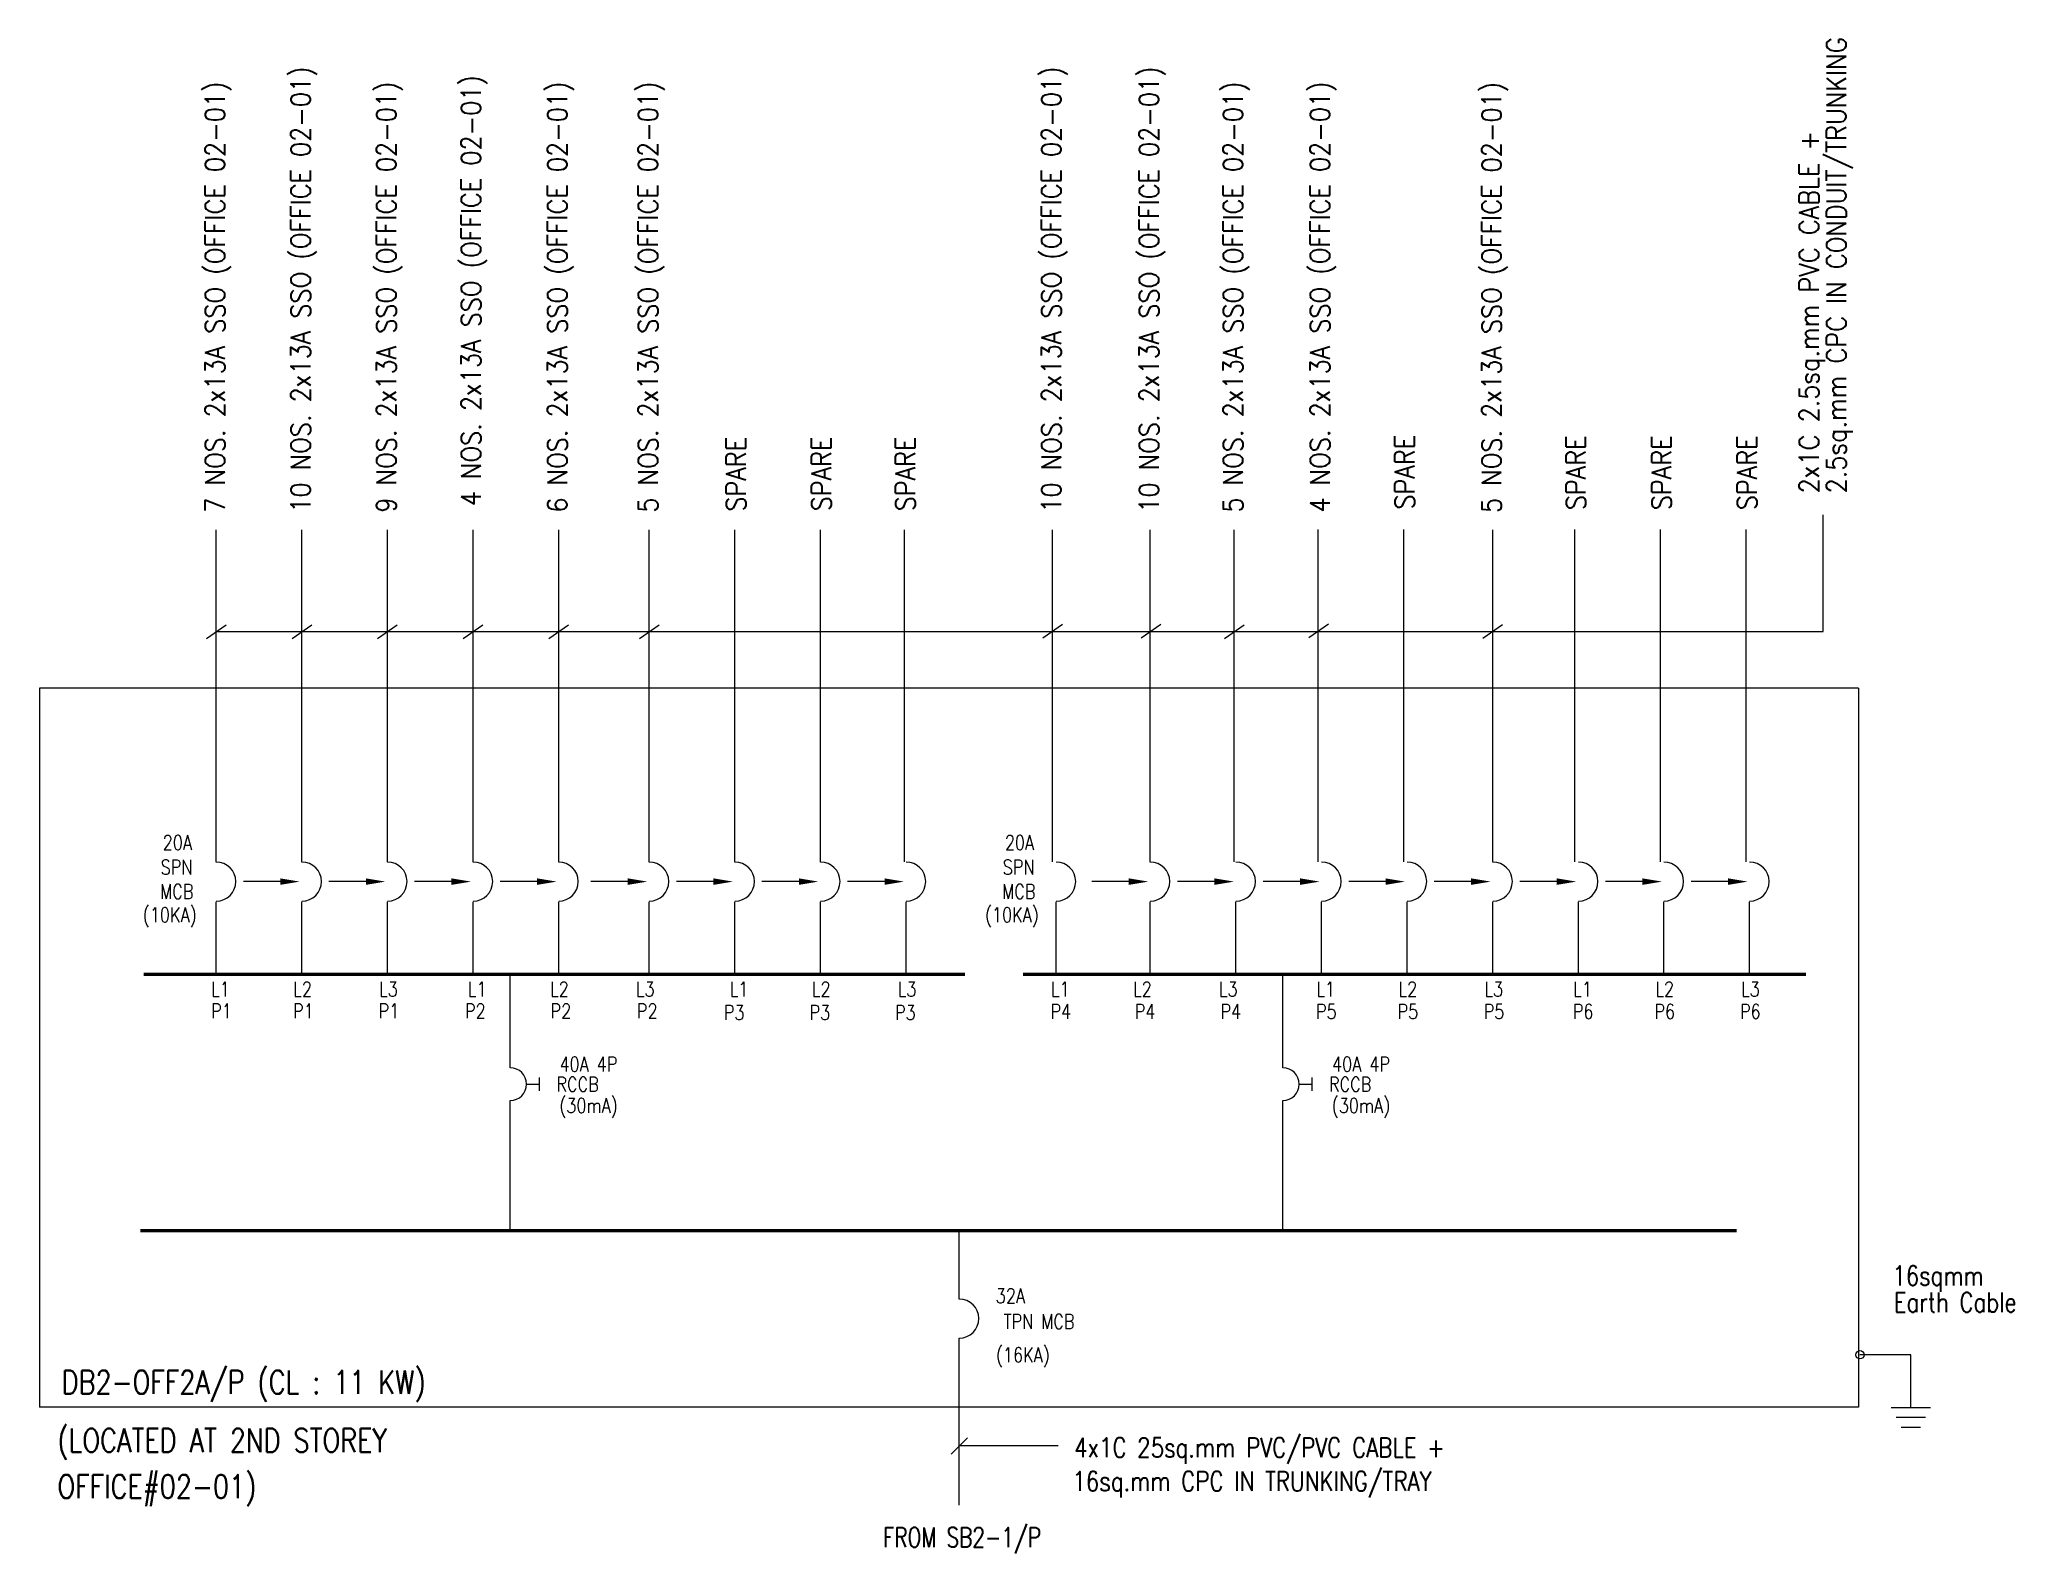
# Model space of a CAD drawing. Header units: millimetres. Extents: x 898005 to 1117654, y 253179 to 525443.
# Drawn here: x 949127 to 979385, y 333026 to 356226 of the extents above; entities that cross this region are included whole.
import ezdxf
from ezdxf.enums import TextEntityAlignment as Align

# ---------------------------------------------------------------- set-up
doc = ezdxf.new("R2010")
doc.units = ezdxf.units.MM
doc.header["$LTSCALE"] = 0.01
doc.linetypes.add('DASHED', pattern=[19.05, 12.7, -6.35])
doc.linetypes.add('{ -E- }', pattern=[0])
doc.styles.add('100', font='romans.shx', dxfattribs={"width": 0.8, "height": 250})
doc.styles.add('A2', font='SIMPLEX.shx', dxfattribs={"width": 0.95, "height": 190})
doc.styles.add('PwNote', font='Romans.shx', dxfattribs={"width": 0.75, "bigfont": 'Special.shx'})
doc.styles.add('ROMANS', font='romans', dxfattribs={"width": 0.75})

msp = doc.modelspace()

# ---------------------------------------------------------------- texts
for s, height, rotation, style, width, p in [('2.5sq.mm CPC IN CONDUIT/TRUNKING', 300, 90, 'A2', 0.9, (976806, 349271)), ('7 NOS. 2x13A SSO (OFFICE 02-01) ', 300, 90, 'A2', 0.9, (951966, 348976)), ('10 NOS. 2x13A SSO (OFFICE 02-01) ', 300, 90, 'A2', 0.9, (953278, 348976)), ('9 NOS. 2x13A SSO (OFFICE 02-01) ', 300, 90, 'A2', 0.9, (954589, 348976)), ('4 NOS. 2x13A SSO (OFFICE 02-01) ', 300, 90, 'A2', 0.9, (955888, 349074)), ('6 NOS. 2x13A SSO (OFFICE 02-01) ', 300, 90, 'A2', 0.9, (957212, 348976)), ('5 NOS. 2x13A SSO (OFFICE 02-01) ', 300, 90, 'A2', 0.9, (958600, 348976)), ('10 NOS. 2x13A SSO (OFFICE 02-01) ', 300, 90, 'A2', 0.9, (964779, 348976)), ('10 NOS. 2x13A SSO (OFFICE 02-01) ', 300, 90, 'A2', 0.9, (966277, 348976)), ('5 NOS. 2x13A SSO (OFFICE 02-01) ', 300, 90, 'A2', 0.9, (967563, 348977)), ('4 NOS. 2x13A SSO (OFFICE 02-01) ', 300, 90, 'A2', 0.9, (968894, 348977)), ('5 NOS. 2x13A SSO (OFFICE 02-01) ', 300, 90, 'A2', 0.9, (971523, 348971)), ('2x1C 2.5sq.mm PVC CABLE +', 300, 90, 'A2', 0.9, (976387, 349271)), ('SPARE', 300, 90, 'A2', 0.9, (959946, 348992)), ('SPARE', 300, 90, 'A2', 0.9, (961257, 348997)), ('SPARE', 300, 90, 'A2', 0.9, (962544, 348997)), ('SPARE', 300, 90, 'A2', 0.9, (970192, 349024)), ('SPARE', 300, 90, 'A2', 0.9, (972815, 349014)), ('SPARE', 300, 90, 'A2', 0.9, (974127, 349014)), ('SPARE', 300, 90, 'A2', 0.9, (975438, 349014)), ('(10KA)', 225, 360, '100', 0.8, (950709, 342700)), ('(10KA)', 225, 360, '100', 0.8, (963611, 342700)), ('4x1C 25sq.mm PVC/PVC CABLE +', 300, 360, 'PwNote', 0.8, (964978, 334501)), ('16sq.mm CPC IN TRUNKING/TRAY', 300, 360, 'PwNote', 0.8, (964952, 333985))]:
    msp.add_text(s, height=height, rotation=rotation, dxfattribs=dict(style=style, width=width)).set_placement(p)
for s, height, style, width, p in [('20A', 225, '100', 0.8, (951015, 343807)), ('20A', 225, '100', 0.8, (963917, 343807)), ('SPN', 225, '100', 0.8, (950983, 343432)), ('SPN', 225, '100', 0.8, (963885, 343432)), ('MCB', 225, '100', 0.8, (950975, 343057)), ('MCB', 225, '100', 0.8, (963876, 343057)), ('L1', 225, '100', 0.8, (951756, 341563)), ('L2', 225, '100', 0.8, (953015, 341563)), ('L3', 225, '100', 0.8, (954330, 341563)), ('L1', 225, '100', 0.8, (955691, 341563)), ('L2', 225, '100', 0.8, (956950, 341563)), ('L3', 225, '100', 0.8, (958265, 341563)), ('L1', 225, '100', 0.8, (959702, 341563)), ('L2', 225, '100', 0.8, (960961, 341563)), ('L3', 225, '100', 0.8, (962276, 341563)), ('L1', 225, '100', 0.8, (964623, 341563)), ('L2', 225, '100', 0.8, (965882, 341563)), ('L3', 225, '100', 0.8, (967197, 341563)), ('L1', 225, '100', 0.8, (968690, 341563)), ('L2', 225, '100', 0.8, (969949, 341563)), ('L3', 225, '100', 0.8, (971264, 341563)), ('L1', 225, '100', 0.8, (972625, 341563)), ('L2', 225, '100', 0.8, (973884, 341563)), ('L3', 225, '100', 0.8, (975196, 341563)), ('P1', 225, '100', 0.8, (951757, 341227)), ('P1', 225, '100', 0.8, (953012, 341227)), ('P1', 225, '100', 0.8, (954323, 341227)), ('P2', 225, '100', 0.8, (955646, 341227)), ('P2', 225, '100', 0.8, (956957, 341227)), ('P2', 225, '100', 0.8, (958280, 341227)), ('P3', 225, '100', 0.8, (959611, 341202)), ('P3', 225, '100', 0.8, (960923, 341202)), ('P3', 225, '100', 0.8, (962234, 341202)), ('P4', 225, '100', 0.8, (964616, 341219)), ('P4', 225, '100', 0.8, (965906, 341219)), ('P4', 225, '100', 0.8, (967220, 341219)), ('P5', 225, '100', 0.8, (968683, 341219)), ('P5', 225, '100', 0.8, (969933, 341219)), ('P5', 225, '100', 0.8, (971253, 341219)), ('P6', 225, '100', 0.8, (972618, 341219)), ('P6', 225, '100', 0.8, (973868, 341219)), ('P6', 225, '100', 0.8, (975180, 341219)), ('FROM SB2-1/P', 300, 'PwNote', 0.75, (962049, 333126))]:
    msp.add_text(s, height=height, dxfattribs=dict(style=style, width=width)).set_placement(p)
at = {"width": 0.8}
for s, height, style, p in [('40A 4P ', 225, '100', (957599, 340524)), ('40A 4P ', 225, '100', (969435, 340524)), ('RCCB', 225, '100', (957371, 340216)), ('RCCB', 225, '100', (969207, 340216)), ('(30mA)', 225, '100', (957537, 339875)), ('(30mA)', 225, '100', (969373, 339875)), ('16sqmm ', 300, 'ROMANS', (978295, 337234)), ('32A ', 225, '100', (964063, 336976)), ('Earth Cable', 300, 'ROMANS', (978475, 336876)), ('TPN MCB', 225, '100', (964440, 336581)), ('(16KA)', 225, '100', (964192, 336053))]:
    msp.add_text(s, height=height, dxfattribs=dict(at, style=style)).set_placement(p, align=Align.MIDDLE)
at = {"ltscale": 1.5, "style": 'PwNote', "width": 0.8}
for s, p in [('DB2-OFF2A/P (CL : 11 KW)', (949467, 335473)), ('(LOCATED AT 2ND STOREY', (949402, 334581)), ('OFFICE#02-01)', (949402, 333872))]:
    msp.add_text(s, height=360, dxfattribs=at).set_placement(p)

# ---------------------------------------------------------------- linework, layer by layer
at = {"linetype": '{ -E- }'}
for p, q in [((951835, 343622), (951835, 348712)), ((953146, 343622), (953146, 348712)), ((954458, 343622), (954458, 348712)), ((955770, 343622), (955770, 348712)), ((957081, 343622), (957081, 348712)), ((958469, 343622), (958469, 348712)), ((964648, 343625), (964648, 348714)), ((966145, 343622), (966145, 348712)), ((967432, 343623), (967432, 348713)), ((968715, 343627), (968715, 348717)), ((971392, 343622), (971392, 348712)), ((963217, 336926), (963217, 337973)), ((963217, 333767), (963217, 336326)), ((977797, 336071), (977018, 336071))]:
    msp.add_line(p, q, dxfattribs=at)
at = {"linetype": 'DASHED', "ltscale": 20}
for p, q in [((959781, 343622), (959781, 348712)), ((961092, 343622), (961092, 348712)), ((962379, 343623), (962379, 348713)), ((970027, 343627), (970027, 348717)), ((972650, 343627), (972650, 348717)), ((973961, 343627), (973961, 348717)), ((975273, 343627), (975273, 348717))]:
    msp.add_line(p, q, dxfattribs=at)
for p, q in [((951684, 347048), (951986, 347257)), ((952996, 347048), (953297, 347257)), ((954307, 347048), (954609, 347257)), ((955619, 347048), (955920, 347257)), ((956931, 347048), (957232, 347257)), ((958318, 347048), (958620, 347257)), ((964497, 347056), (964799, 347265)), ((966006, 347056), (966308, 347265)), ((967281, 347048), (967583, 347257)), ((968576, 347061), (968877, 347270)), ((971241, 347053), (971543, 347262)), ((952815, 343322), (952251, 343322)), ((954127, 343322), (953562, 343322)), ((955439, 343322), (954874, 343322)), ((956750, 343322), (956186, 343322)), ((958138, 343322), (957573, 343322)), ((959450, 343322), (958885, 343322)), ((960761, 343322), (960196, 343322)), ((962073, 343322), (961508, 343322)), ((965814, 343322), (965250, 343322)), ((967126, 343322), (966561, 343322)), ((968438, 343322), (967873, 343322)), ((969749, 343322), (969185, 343322)), ((971061, 343322), (970496, 343322)), ((972372, 343322), (971808, 343322)), ((973684, 343322), (973119, 343322)), ((974996, 343322), (974431, 343322)), ((951835, 341903), (951835, 343010)), ((953146, 341903), (953146, 343010)), ((954458, 341903), (954458, 343010)), ((955770, 341903), (955770, 343010)), ((957081, 341903), (957081, 343010)), ((958469, 341903), (958469, 343010)), ((959781, 341903), (959781, 343010)), ((961092, 341903), (961092, 343010)), ((962404, 341903), (962404, 343010)), ((964702, 341903), (964702, 343010)), ((966145, 341903), (966145, 343010)), ((967457, 341903), (967457, 343010)), ((968769, 341903), (968769, 343010)), ((970080, 341903), (970080, 343010)), ((971392, 341903), (971392, 343010)), ((972704, 341903), (972704, 343010)), ((974015, 341903), (974015, 343010)), ((975327, 341903), (975327, 343010)), ((956339, 340468), (956339, 341903)), ((968176, 340468), (968176, 341903)), ((956589, 340218), (956789, 340218)), ((956789, 340118), (956789, 340318)), ((968426, 340218), (968626, 340218)), ((968626, 340118), (968626, 340318)), ((956339, 337973), (956339, 339968)), ((968176, 337973), (968176, 339968)), ((977797, 335264), (977797, 336071)), ((977497, 335264), (978097, 335264)), ((977572, 335114), (978022, 335114)), ((977647, 334964), (977947, 334964)), ((963092, 334549), (963342, 334799)), ((964736, 334674), (963217, 334674))]:
    msp.add_line(p, q)
at = {"linetype": '{ -E- }', "ltscale": 1.5}
for p, q in [((976995, 346285), (949127, 346285)), ((976995, 335271), (949127, 335271))]:
    msp.add_line(p, q, dxfattribs=at)
for points in [[(951835, 347152), (976454, 347152), (976454, 348940)], [(949127, 346285), (949127, 335271)], [(976995, 346285), (976995, 335271)]]:
    msp.add_lwpolyline(points, dxfattribs=at)
at = {"const_width": 50}
for points in [[(950721, 341903), (963307, 341903)], [(964197, 341903), (976190, 341903)], [(950674, 337973), (975130, 337973)]]:
    msp.add_lwpolyline(points, dxfattribs=at)
msp.add_circle((977018, 336071), 63.8)
for centre, radius in [((951835, 343322), 300), ((953146, 343322), 300), ((954458, 343322), 300), ((955770, 343322), 300), ((957081, 343322), 300), ((958469, 343322), 300), ((959781, 343322), 300), ((961092, 343322), 300), ((962404, 343322), 300), ((964702, 343322), 300), ((966145, 343322), 300), ((967457, 343322), 300), ((968769, 343322), 300), ((970080, 343322), 300), ((971392, 343322), 300), ((972704, 343322), 300), ((974015, 343322), 300), ((975327, 343322), 300), ((956339, 340218), 250), ((968176, 340218), 250), ((963217, 336626), 300)]:
    msp.add_arc(centre, radius, 270, 90)
for points in [[(952815, 343372), (953115, 343322), (952815, 343272)], [(954127, 343372), (954427, 343322), (954127, 343272)], [(955439, 343372), (955739, 343322), (955439, 343272)], [(956750, 343372), (957050, 343322), (956750, 343272)], [(958138, 343372), (958438, 343322), (958138, 343272)], [(959450, 343372), (959750, 343322), (959450, 343272)], [(960761, 343372), (961061, 343322), (960761, 343272)], [(962073, 343372), (962373, 343322), (962073, 343272)], [(965814, 343372), (966114, 343322), (965814, 343272)], [(967126, 343372), (967426, 343322), (967126, 343272)], [(968438, 343372), (968738, 343322), (968438, 343272)], [(969749, 343372), (970049, 343322), (969749, 343272)], [(971061, 343372), (971361, 343322), (971061, 343272)], [(972372, 343372), (972672, 343322), (972372, 343272)], [(973684, 343372), (973984, 343322), (973684, 343272)], [(974996, 343372), (975296, 343322), (974996, 343272)]]:
    msp.add_solid(points)

msp.set_redraw_order([(e.dxf.handle, doc.entitydb.next_handle()) for e in msp.query("TEXT MTEXT ATTDEF DIMENSION ARC_DIMENSION")])  # texts and dimensions are drawn at this point

doc.saveas('drawing.dxf')
